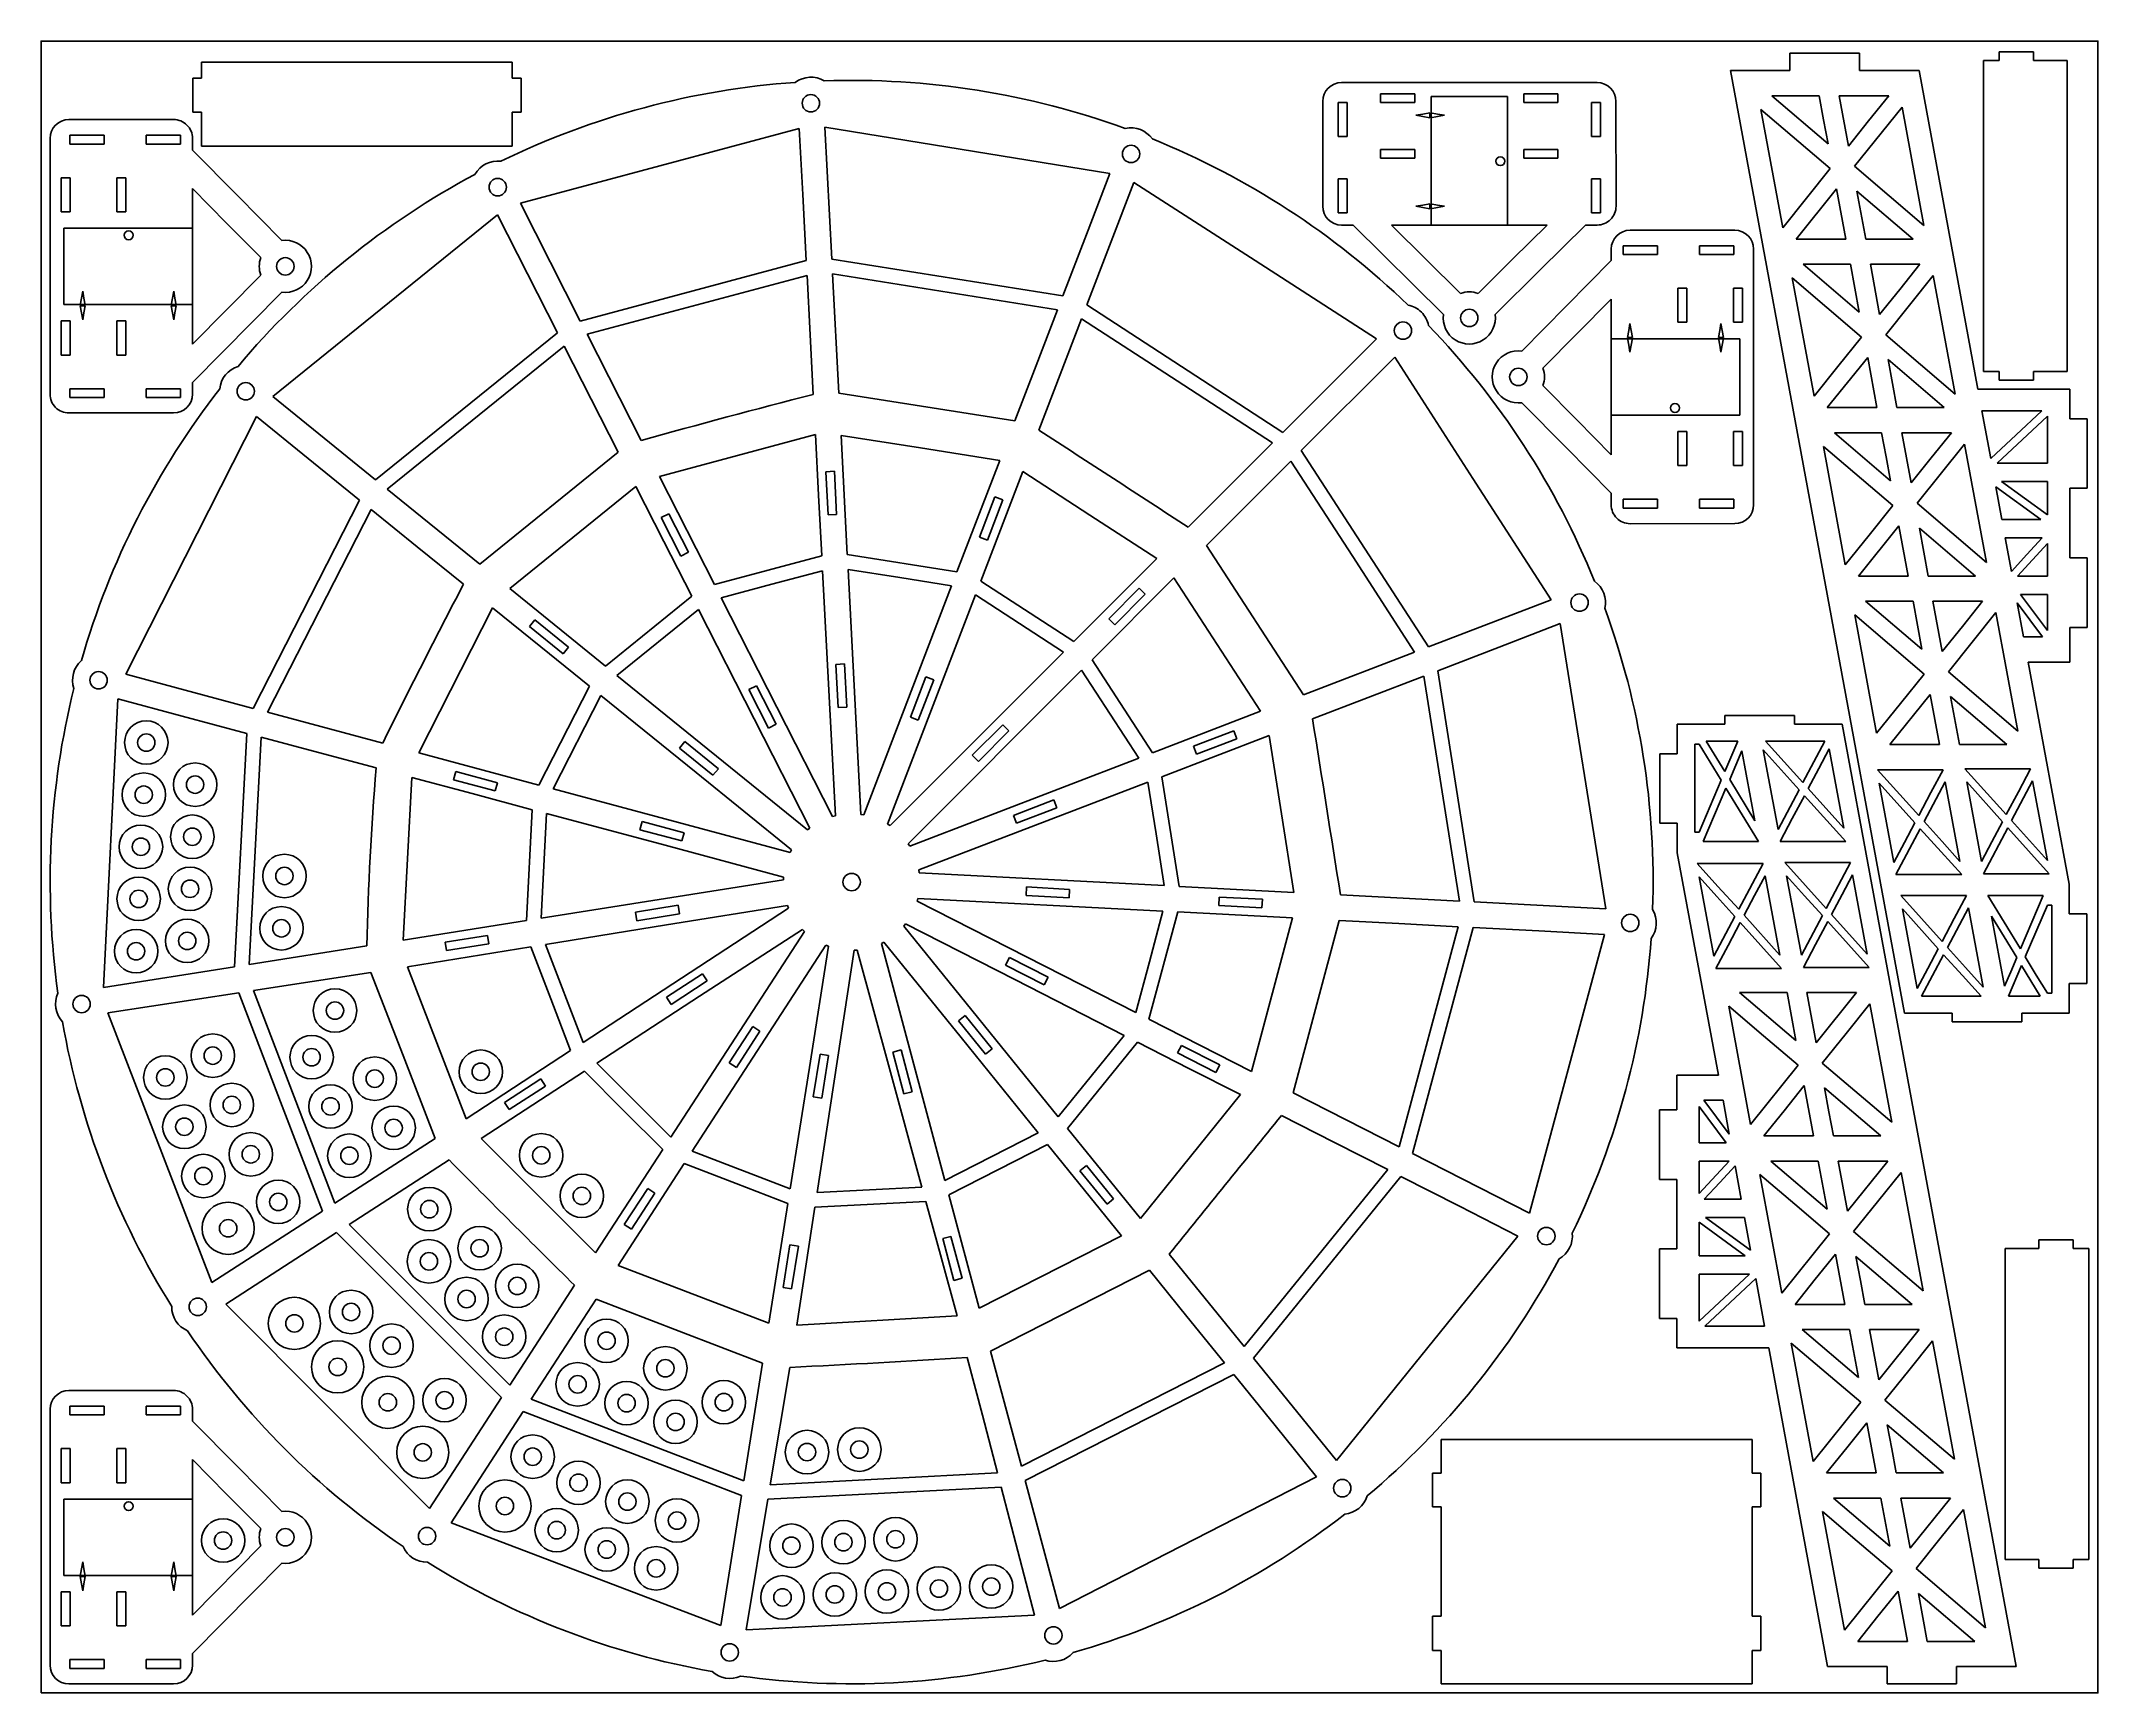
# Model space of a CAD drawing. Extents: x 0 to 1420, y 0 to 1140.
import ezdxf

# ---------------------------------------------------------------- set-up
doc = ezdxf.new("R2010")
doc.units = 0
doc.header["$MEASUREMENT"] = 0
doc.layers.add('DEFAULT', color=1, linetype='Continuous')

msp = doc.modelspace()

# ---------------------------------------------------------------- linework, layer by layer
at = {"color": 5}
msp.add_lwpolyline([(0, 0), (1420, 0), (1420, 1140), (0, 1140)], close=True, dxfattribs=at)
at = {"layer": 'DEFAULT'}
for p, q in [((110.6758, 1125.413), (325.2827, 1125.413)), ((110.6758, 1114.47), (110.6758, 1125.413)), ((325.2827, 1125.413), (325.2827, 1114.47)), ((1207.417, 1119.644), (1207.417, 1131.644)), ((1207.417, 1131.644), (1255.417, 1131.644)), ((1255.417, 1131.644), (1255.417, 1119.644)), ((1341.002, 911.9827), (1341.002, 1126.59)), ((1341.002, 1126.59), (1351.945, 1126.59)), ((1351.945, 1126.59), (1351.945, 1132.653)), ((1351.945, 1132.653), (1375.478, 1132.653)), ((1375.478, 1132.653), (1375.478, 1126.59)), ((1375.478, 1126.59), (1398.793, 1126.59)), ((1398.793, 1126.59), (1398.793, 911.9827)), ((104.6758, 1090.937), (104.6758, 1114.47)), ((104.6758, 1114.47), (110.6758, 1114.47)), ((325.2827, 1114.47), (331.3459, 1114.47)), ((331.3459, 1114.47), (331.3459, 1090.937)), ((897.8358, 1111.391), (1074.32, 1111.391)), ((1286.407, 469.217), (1166.265, 1119.644)), ((1166.265, 1119.644), (1207.417, 1119.644)), ((1255.417, 1119.644), (1296.569, 1119.644)), ((1296.569, 1119.644), (1337.116, 899.8046)), ((884.8137, 1026.093), (884.8137, 1098.369)), ((901.5977, 1097.656), (895.4686, 1097.656)), ((895.4686, 1097.656), (895.4686, 1074.109)), ((901.5977, 1074.109), (901.5977, 1097.656)), ((948.3484, 1103.677), (924.8008, 1103.677)), ((924.8008, 1103.677), (924.8008, 1097.549)), ((924.8008, 1097.549), (948.3484, 1097.549)), ((948.3484, 1097.549), (948.3484, 1103.677)), ((1047.175, 1103.678), (1023.628, 1103.678)), ((1023.628, 1103.678), (1023.628, 1097.549)), ((1023.628, 1097.549), (1047.175, 1097.549)), ((1047.175, 1097.549), (1047.175, 1103.678)), ((1076.581, 1097.657), (1070.452, 1097.657)), ((1070.452, 1097.657), (1070.452, 1074.11)), ((1076.581, 1074.11), (1076.581, 1097.657)), ((1087.312, 1098.375), (1087.343, 1026.099)), ((1227.611, 1102.311), (1194.852, 1102.311)), ((1194.852, 1102.311), (1233.72, 1069.17)), ((1230.666, 1085.74), (1227.611, 1102.311)), ((1275.636, 1102.311), (1241.347, 1102.311)), ((1241.347, 1102.311), (1247.781, 1067.63)), ((1284.821, 1094.459), (1251.98, 1053.599)), ((1261.709, 1084.97), (1275.636, 1102.311)), ((1299.92, 1012.739), (1284.821, 1094.459)), ((19.1941, 1085.85), (91.4703, 1085.881)), ((110.6758, 1090.937), (104.6758, 1090.937)), ((110.6758, 1067.622), (110.6758, 1090.937)), ((331.3459, 1090.937), (325.2827, 1090.937)), ((325.2827, 1090.937), (325.2827, 1067.622)), ((523.4276, 1079.647), (330.876, 1028.096)), ((525.8289, 1034.076), (523.4276, 1079.647)), ((737.9294, 1048.76), (541.1472, 1080.547)), ((541.1472, 1080.547), (545.9117, 989.5546)), ((1235.266, 1052.057), (1187.328, 1092.915)), ((1187.328, 1092.915), (1202.511, 1011.2)), ((1233.72, 1069.17), (1230.666, 1085.74)), ((1247.781, 1067.63), (1261.709, 1084.97)), ((6.1777, 896.3745), (6.1777, 1072.859)), ((43.4595, 1075.119), (19.9122, 1075.119)), ((19.9122, 1075.119), (19.9122, 1068.99)), ((19.9122, 1068.99), (43.4595, 1068.99)), ((43.4595, 1068.99), (43.4595, 1075.119)), ((96.133, 1075.119), (72.5857, 1075.119)), ((72.5857, 1075.119), (72.5857, 1068.99)), ((72.5857, 1068.99), (96.133, 1068.99)), ((96.133, 1068.99), (96.133, 1075.119)), ((104.498, 1072.829), (104.498, 1064.789)), ((325.2827, 1067.622), (110.6758, 1067.622)), ((895.4686, 1074.109), (901.5977, 1074.109)), ((948.3484, 1065.289), (924.8008, 1065.289)), ((924.8008, 1065.289), (924.8008, 1059.16)), ((948.3484, 1059.16), (948.3484, 1065.289)), ((1047.175, 1065.289), (1023.628, 1065.289)), ((1023.628, 1065.289), (1023.628, 1059.16)), ((1047.175, 1059.16), (1047.175, 1065.289)), ((1070.452, 1074.11), (1076.581, 1074.11)), ((104.498, 1064.789), (135.3708, 1033.599)), ((924.8008, 1059.16), (948.3484, 1059.16)), ((1023.628, 1059.16), (1047.175, 1059.16)), ((1218.888, 1031.629), (1235.266, 1052.057)), ((1251.98, 1053.599), (1275.95, 1033.169)), ((20.0199, 1045.714), (13.8911, 1045.714)), ((13.8911, 1045.714), (13.8911, 1022.166)), ((20.0199, 1022.166), (20.0199, 1045.714)), ((58.4095, 1045.714), (52.2802, 1045.714)), ((52.2802, 1045.714), (52.2802, 1022.166)), ((58.4095, 1022.166), (58.4095, 1045.714)), ((128.051, 1014.411), (104.4665, 1038.244)), ((104.4665, 1038.244), (104.4665, 930.8958)), ((721.6909, 1006.466), (737.9294, 1048.76)), ((754.3972, 1042.447), (721.9662, 957.9542)), ((838.1974, 988.4937), (754.3972, 1042.447)), ((901.5977, 1044.983), (895.4686, 1044.983)), ((895.4686, 1044.983), (895.4686, 1021.436)), ((901.5977, 1021.436), (901.5977, 1044.983)), ((1076.581, 1044.983), (1070.452, 1044.983)), ((1070.452, 1044.983), (1070.452, 1021.436)), ((1076.581, 1021.436), (1076.581, 1044.983)), ((1239.461, 1038.029), (1211.607, 1003.348)), ((1245.895, 1003.348), (1239.461, 1038.029)), ((135.3708, 1033.598), (166.2437, 1002.408)), ((330.876, 1028.096), (372.2507, 946.8251)), ((528.2302, 988.5038), (525.8288, 1034.075)), ((1202.511, 1011.2), (1218.888, 1031.629)), ((1292.39, 1003.348), (1253.545, 1036.469)), ((1253.545, 1036.469), (1259.727, 1003.348)), ((1275.95, 1033.169), (1299.92, 1012.739)), ((13.8911, 1022.166), (20.0199, 1022.166)), ((52.2802, 1022.166), (58.4095, 1022.166)), ((151.6354, 990.5789), (128.051, 1014.411)), ((314.9928, 1020.015), (159.9539, 894.7291)), ((335.74, 979.3389), (314.9928, 1020.015)), ((895.4686, 1021.436), (901.5977, 1021.436)), ((905.7833, 1013.071), (897.8358, 1013.071)), ((968.1792, 951.3228), (905.7833, 1013.071)), ((1039.706, 1013.103), (932.3574, 1013.103)), ((932.3574, 1013.103), (980.0201, 965.9376)), ((1015.873, 989.5181), (1039.706, 1013.103)), ((1066.25, 1013.071), (1035.06, 982.1982)), ((1074.291, 1013.071), (1066.25, 1013.071)), ((1070.452, 1021.436), (1076.581, 1021.436)), ((1097.022, 1009.48), (1169.298, 1009.48)), ((705.4523, 964.1722), (721.6909, 1006.466)), ((1084, 988.51), (1084, 996.4575)), ((1115.912, 998.8246), (1092.365, 998.8246)), ((1092.365, 998.8246), (1092.365, 992.6955)), ((1115.912, 992.6955), (1115.912, 998.8246)), ((1168.585, 998.8246), (1145.038, 998.8246)), ((1145.038, 998.8246), (1145.038, 992.6955)), ((1168.585, 992.6955), (1168.585, 998.8246)), ((1182.32, 996.4575), (1182.32, 819.9732)), ((1211.607, 1003.348), (1228.751, 1003.348)), ((1228.751, 1003.348), (1245.895, 1003.348)), ((1259.727, 1003.348), (1276.059, 1003.348)), ((1276.059, 1003.348), (1292.39, 1003.348)), ((372.2507, 946.8251), (528.2302, 988.5038)), ((545.9117, 989.5546), (705.4523, 964.1722)), ((921.9976, 934.5405), (838.1974, 988.4937)), ((992.0405, 965.9337), (1015.873, 989.5181)), ((1035.06, 982.1982), (1003.87, 951.3254)), ((1022.252, 926.114), (1084, 988.51)), ((1092.365, 992.6955), (1115.912, 992.6955)), ((1145.038, 992.6955), (1168.585, 992.6955)), ((1249.125, 986.0143), (1216.455, 986.0143)), ((1216.455, 986.0143), (1255.232, 952.8862)), ((1252.179, 969.4503), (1249.125, 986.0143)), ((1297.15, 986.0144), (1262.954, 986.0144)), ((1262.954, 986.0144), (1269.307, 951.3483)), ((1283.229, 968.6813), (1297.15, 986.0144)), ((104.4665, 930.8958), (151.6315, 978.5585)), ((166.2463, 966.7178), (104.498, 904.3219)), ((356.4872, 938.6626), (335.74, 979.3389)), ((528.768, 978.2966), (376.8892, 937.7137)), ((530.9317, 937.2352), (528.768, 978.2966)), ((701.7885, 954.6293), (546.4464, 979.3436)), ((546.4464, 979.3436), (550.7528, 897.0984)), ((1136.218, 969.4924), (1130.089, 969.4924)), ((1130.089, 969.4924), (1130.089, 945.9448)), ((1136.218, 945.9448), (1136.218, 969.4924)), ((1174.607, 969.4924), (1168.478, 969.4924)), ((1168.478, 969.4924), (1168.478, 945.9448)), ((1174.607, 945.9448), (1174.607, 969.4924)), ((1256.87, 935.7614), (1208.842, 976.6235)), ((1208.842, 976.6235), (1224.026, 894.8994)), ((1255.232, 952.8862), (1252.179, 969.4503)), ((1269.307, 951.3483), (1283.228, 968.6813)), ((1306.339, 978.1663), (1273.495, 937.3043)), ((1321.523, 896.4422), (1306.339, 978.1663)), ((687.046, 916.2321), (701.7885, 954.6293)), ((721.9662, 957.9542), (857.369, 869.8889)), ((1084.032, 961.9359), (1036.867, 914.2731)), ((1084.032, 854.5876), (1084.032, 961.9359)), ((20.0199, 946.8867), (13.8911, 946.8867)), ((13.8911, 946.8867), (13.8911, 923.3391)), ((20.0199, 923.3391), (20.0199, 946.8867)), ((58.4095, 946.8867), (52.2802, 946.8867)), ((52.2802, 946.8867), (52.2802, 923.3391)), ((58.4095, 923.3391), (58.4095, 946.8867)), ((230.9662, 837.1618), (356.4872, 938.6626)), ((376.8892, 937.7137), (414.2429, 864.3417)), ((533.0954, 896.1739), (530.9317, 937.2352)), ((718.3021, 948.4083), (688.7849, 871.507)), ((784.2224, 905.5341), (718.3021, 948.4083)), ((1130.089, 945.9448), (1136.218, 945.9448)), ((1168.478, 945.9448), (1174.607, 945.9448)), ((1273.495, 937.3043), (1297.509, 916.8732)), ((13.8911, 923.3391), (20.0199, 923.3391)), ((52.2802, 923.3391), (58.4095, 923.3391)), ((361.1312, 929.5573), (238.908, 830.7233)), ((379.8096, 892.9371), (361.1312, 929.5573)), ((857.369, 869.8889), (921.9976, 934.5405)), ((1240.448, 915.3303), (1256.87, 935.7614)), ((672.3036, 877.8348), (687.046, 916.2321)), ((934.5494, 921.9962), (869.9717, 857.4467)), ((988.5524, 838.228), (934.5494, 921.9962)), ((1224.026, 894.8994), (1240.448, 915.3304)), ((1261.07, 921.7322), (1233.215, 887.0513)), ((1267.504, 887.0513), (1261.07, 921.7322)), ((1313.999, 887.0512), (1275.131, 920.1922)), ((1275.131, 920.1922), (1281.24, 887.0512)), ((1297.509, 916.8732), (1321.523, 896.4422)), ((1351.945, 911.9827), (1341.002, 911.9827)), ((1351.945, 905.9827), (1351.945, 911.9827)), ((1398.793, 911.9827), (1375.478, 911.9827)), ((1375.478, 911.9827), (1375.478, 905.9827)), ((43.4595, 900.1359), (19.9122, 900.1359)), ((19.9122, 900.1359), (19.9122, 894.0069)), ((43.4595, 894.0069), (43.4595, 900.1359)), ((96.133, 900.1359), (72.5857, 900.1359)), ((72.5857, 900.1359), (72.5857, 894.0069)), ((96.133, 894.0069), (96.133, 900.1359)), ((104.498, 904.3219), (104.498, 896.3743)), ((159.9539, 894.7291), (230.9662, 837.1618)), ((550.7528, 897.0984), (672.3036, 877.8348)), ((850.1426, 862.66), (784.2224, 905.5341)), ((1036.863, 902.2528), (1060.447, 878.4202)), ((1337.116, 899.8046), (1400.568, 899.8046)), ((1375.478, 905.9827), (1351.945, 905.9827)), ((1400.568, 899.8046), (1400.568, 879.4166)), ((91.4759, 883.3524), (19.1997, 883.3524)), ((19.9122, 894.0069), (43.4595, 894.0069)), ((148.7101, 880.8376), (58.477, 703.0972)), ((72.5857, 894.0069), (96.133, 894.0069)), ((184.2857, 852.052), (148.7101, 880.8376)), ((398.488, 856.317), (379.8096, 892.9371)), ((1053.127, 859.2335), (1022.254, 890.4236)), ((1233.215, 887.0513), (1250.359, 887.0513)), ((1250.359, 887.0513), (1267.504, 887.0513)), ((1281.24, 887.0512), (1297.619, 887.0512)), ((1297.619, 887.0512), (1313.999, 887.0512)), ((1381.286, 884.8024), (1339.907, 884.8024)), ((1339.907, 884.8024), (1346.013, 851.8455)), ((1385.168, 881.1758), (1350.467, 848.754)), ((1363.649, 868.3239), (1381.286, 884.8024)), ((1385.168, 864.9649), (1385.168, 881.1758)), ((534.5699, 868.4299), (426.8553, 839.5676)), ((536.7637, 826.5693), (534.5699, 868.4299)), ((607.0565, 859.2458), (552.2806, 867.9213)), ((552.2806, 867.9213), (556.592, 785.6512)), ((1060.447, 878.4202), (1084.032, 854.5876)), ((1136.218, 870.6655), (1130.089, 870.6655)), ((1130.089, 870.6655), (1130.089, 847.1179)), ((1136.218, 847.1179), (1136.218, 870.6655)), ((1174.607, 870.6655), (1168.478, 870.6655)), ((1168.478, 870.6655), (1168.478, 847.1179)), ((1174.607, 847.1179), (1174.607, 870.6655)), ((1270.732, 869.7178), (1238.069, 869.7178)), ((1238.069, 869.7178), (1276.914, 836.5963)), ((1273.823, 853.157), (1270.732, 869.7178)), ((1318.853, 869.7178), (1284.564, 869.7178)), ((1284.564, 869.7178), (1290.998, 835.037)), ((1304.925, 852.3774), (1318.853, 869.7178)), ((1346.013, 851.8455), (1363.649, 868.324)), ((1400.568, 879.4166), (1412.568, 879.4166)), ((1412.568, 879.4166), (1412.568, 831.4166)), ((219.8612, 823.2665), (184.2857, 852.052)), ((302.8241, 778.9088), (398.488, 856.317)), ((661.8325, 850.5705), (607.0565, 859.2459)), ((791.9871, 804.4836), (850.1426, 862.66)), ((869.9717, 857.4467), (957.8416, 721.9332)), ((1084, 828.0434), (1053.127, 859.2335)), ((1278.48, 819.4667), (1230.54, 860.3267)), ((1230.54, 860.3267), (1245.638, 778.6069)), ((1276.914, 836.5963), (1273.823, 853.157)), ((1290.998, 835.037), (1304.925, 852.3774)), ((1327.948, 861.8655), (1295.194, 821.0081)), ((1343.131, 780.1507), (1327.948, 861.8655)), ((1385.168, 848.754), (1385.168, 864.9648)), ((426.8553, 839.5676), (464.9078, 764.8852)), ((547.6788, 843.1609), (541.7995, 842.8519)), ((541.7995, 842.8519), (543.3593, 813.0953)), ((549.2374, 813.4026), (547.6788, 843.1609)), ((632.3024, 773.6422), (661.8325, 850.5705)), ((677.8279, 842.9608), (648.796, 767.3304)), ((724.1005, 812.9113), (677.8279, 842.9608)), ((862.7403, 850.2186), (804.4834, 791.9872)), ((905.5196, 784.244), (862.7403, 850.2186)), ((1042.555, 754.46), (988.5524, 838.228)), ((1130.089, 847.1179), (1136.218, 847.1179)), ((1168.478, 847.1179), (1174.607, 847.1179)), ((1350.467, 848.754), (1385.168, 848.754)), ((238.908, 830.7233), (302.8241, 778.9088)), ((410.5527, 832.6633), (323.4867, 762.1583)), ((429.8667, 794.7576), (410.5527, 832.6633)), ((538.9576, 784.7087), (536.7637, 826.5693)), ((658.5149, 825.5217), (647.8367, 797.7047)), ((664.011, 823.4135), (658.5149, 825.5217)), ((1084, 820.0027), (1084, 828.0434)), ((1115.912, 823.8414), (1092.365, 823.8414)), ((1092.365, 823.8414), (1092.365, 817.7123)), ((1115.912, 817.7123), (1115.912, 823.8414)), ((1168.586, 823.8414), (1145.039, 823.8414)), ((1145.039, 823.8414), (1145.039, 817.7123)), ((1168.586, 817.7123), (1168.586, 823.8414)), ((1380.664, 809.7536), (1349.627, 832.336)), ((1349.627, 832.336), (1353.811, 809.7536)), ((1385.168, 836.1238), (1353.429, 836.1238)), ((1353.429, 836.1238), (1385.168, 813.0309)), ((1385.168, 824.5773), (1385.168, 836.1238)), ((1385.168, 813.0309), (1385.168, 824.5773)), ((1412.568, 831.4166), (1400.568, 831.4166)), ((1400.568, 831.4166), (1400.568, 783.4166)), ((146.4739, 679.4824), (219.8612, 823.2665)), ((227.807, 816.8372), (156.3485, 676.8323)), ((259.7124, 791.0214), (227.807, 816.8372)), ((433.3661, 813.7928), (428.1213, 811.1213)), ((428.1213, 811.1213), (441.6485, 784.5709)), ((446.8947, 787.243), (433.3661, 813.7929)), ((543.3593, 813.0953), (549.2374, 813.4026)), ((653.3328, 795.5952), (664.011, 823.4135)), ((770.3731, 782.8618), (724.1005, 812.9113)), ((1092.365, 817.7123), (1115.912, 817.7123)), ((1145.039, 817.7123), (1168.586, 817.7123)), ((1262.059, 799.0367), (1278.48, 819.4667)), ((1295.194, 821.0081), (1319.162, 800.5793)), ((1353.811, 809.7536), (1367.237, 809.7536)), ((1367.237, 809.7536), (1380.664, 809.7536)), ((647.8367, 797.7047), (653.3328, 795.5952)), ((1169.304, 806.9818), (1097.028, 806.9505)), ((1245.638, 778.6069), (1262.059, 799.0367)), ((1282.678, 805.4354), (1254.824, 770.7546)), ((1289.112, 770.7546), (1282.678, 805.4354)), ((1335.608, 770.7546), (1296.739, 803.8956)), ((1296.739, 803.8956), (1302.848, 770.7546)), ((1319.162, 800.5794), (1343.131, 780.1507)), ((1381.566, 797.1235), (1356.112, 797.1235)), ((1356.112, 797.1235), (1360.299, 774.0223)), ((1370.933, 785.5729), (1381.566, 797.1235)), ((291.6177, 765.2056), (259.7124, 791.0215)), ((449.1806, 756.8519), (429.8667, 794.7577)), ((441.6485, 784.5709), (446.8947, 787.243)), ((464.9078, 764.8852), (538.9576, 784.7087)), ((556.592, 785.6512), (632.3024, 773.6422)), ((713.0765, 725.5654), (770.3731, 782.8618)), ((804.4834, 791.9872), (871.5067, 688.7843)), ((948.299, 718.2695), (905.5196, 784.244)), ((1360.299, 774.0223), (1370.933, 785.5729)), ((1385.168, 793.2109), (1364.494, 770.7534)), ((1385.168, 770.7534), (1385.168, 793.2109)), ((1400.568, 783.4166), (1412.568, 783.4166)), ((1412.568, 783.4166), (1412.568, 735.4166)), ((539.4926, 774.4999), (504.521, 765.1378)), ((548.3567, 605.3649), (539.4926, 774.4999)), ((592.8829, 769.7698), (557.1271, 775.4413)), ((557.1271, 775.4413), (565.9917, 606.2895)), ((628.6388, 764.0983), (592.8829, 769.7698)), ((648.796, 767.3304), (713.0765, 725.5654)), ((782.1025, 769.6161), (725.5768, 713.0903)), ((812.0308, 723.5306), (782.1025, 769.6161)), ((1254.824, 770.7546), (1271.968, 770.7546)), ((1271.968, 770.7546), (1289.112, 770.7546)), ((1302.848, 770.7546), (1319.228, 770.7546)), ((1319.228, 770.7546), (1335.608, 770.7546)), ((1364.494, 770.7534), (1374.831, 770.7534)), ((1374.831, 770.7534), (1385.168, 770.7534)), ((323.4867, 762.1583), (389.5963, 708.6238)), ((389.5963, 708.6238), (449.1806, 756.8519)), ((504.521, 765.1378), (469.5494, 755.7757)), ((469.5494, 755.7757), (546.4479, 604.8535)), ((567.9428, 605.9805), (628.6388, 764.0983)), ((645.1321, 757.7852), (584.4303, 599.6517)), ((675.4899, 738.0608), (645.1321, 757.7852)), ((758.1862, 762.3586), (737.1163, 741.2891)), ((741.2798, 737.1255), (762.3494, 758.1951)), ((762.3494, 758.1951), (758.1861, 762.3586)), ((957.8416, 721.9332), (1042.555, 754.46)), ((1292.437, 753.4213), (1259.678, 753.4213)), ((1259.678, 753.4213), (1298.546, 720.2803)), ((1295.491, 736.8508), (1292.437, 753.4213)), ((1340.461, 753.4213), (1306.173, 753.4213)), ((1306.173, 753.4213), (1312.607, 718.7404)), ((1326.534, 736.0808), (1340.461, 753.4213)), ((1385.168, 758.1233), (1366.561, 758.1233)), ((1366.561, 758.1233), (1385.168, 733.1845)), ((1385.168, 745.6539), (1385.168, 758.1233)), ((311.7137, 748.9678), (260.6919, 648.8307)), ((345.1049, 721.928), (311.7137, 748.9678)), ((340.8944, 740.48), (337.1898, 735.906)), ((364.0504, 721.7287), (340.8944, 740.48)), ((453.8218, 747.7435), (397.5419, 702.1901)), ((492.2681, 672.2885), (453.8218, 747.7435)), ((737.1163, 741.2891), (741.2798, 737.1255)), ((1300.088, 703.1702), (1252.148, 744.0302)), ((1252.148, 744.0302), (1267.247, 662.3103)), ((1349.647, 745.5691), (1316.805, 704.7092)), ((1364.745, 663.8492), (1349.647, 745.5691)), ((1381.862, 728.7531), (1364.334, 752.2443)), ((1364.334, 752.2443), (1368.651, 728.7531)), ((1385.168, 733.1845), (1385.168, 745.6539)), ((337.1898, 735.906), (360.347, 717.1529)), ((705.8478, 718.3364), (675.4899, 738.0609)), ((1048.869, 737.9686), (1006.574, 721.7299)), ((1080.365, 541.1396), (1048.869, 737.9686)), ((1298.546, 720.2803), (1295.491, 736.8508)), ((1312.607, 718.7404), (1326.534, 736.0808)), ((1368.651, 728.7531), (1375.256, 728.7531)), ((1375.256, 728.7531), (1381.862, 728.7531)), ((1412.568, 735.4166), (1400.568, 735.4166)), ((1400.568, 735.4166), (1400.568, 711.4166)), ((378.4963, 694.8882), (345.105, 721.9279)), ((360.347, 717.1529), (364.0504, 721.7287)), ((554.6602, 710.122), (548.7831, 709.8119)), ((556.22, 680.3646), (554.6602, 710.122)), ((586.0869, 598.5759), (705.8478, 718.3364)), ((725.5768, 713.0903), (767.3126, 648.791)), ((841.959, 677.4449), (812.0308, 723.5305)), ((871.5067, 688.7843), (948.299, 718.2695)), ((1006.574, 721.73), (964.2787, 705.4913)), ((1400.568, 711.4166), (1371.863, 711.4166)), ((1371.863, 711.4166), (1400.274, 558.1093)), ((58.477, 703.0972), (146.4739, 679.4824)), ((397.5419, 702.1901), (529.1779, 595.5932)), ((548.7831, 709.8119), (550.3427, 680.0567)), ((718.3475, 705.8608), (598.575, 586.0881)), ((610.8029, 701.23), (600.1258, 673.4125)), ((605.6208, 671.3034), (616.298, 699.1194)), ((616.298, 699.1194), (610.8029, 701.23)), ((738.058, 675.494), (718.3475, 705.8608)), ((954.733, 701.8264), (916.2838, 687.0643)), ((979.2328, 546.4431), (954.733, 701.8264)), ((964.2787, 705.4913), (989.4407, 545.9077)), ((1283.667, 682.7404), (1300.088, 703.1702)), ((1316.805, 704.7092), (1340.775, 684.2792)), ((52.8681, 686.0059), (43.1399, 486.9104)), ((97.4265, 674.1077), (52.8681, 686.0059)), ((343.6792, 626.5944), (378.4963, 694.8882)), ((386.4409, 688.4548), (353.5547, 623.9484)), ((452.2524, 635.1618), (386.4409, 688.4548)), ((493.8527, 695.0925), (488.6081, 692.4225)), ((488.6081, 692.4225), (502.1477, 665.8499)), ((507.3915, 668.522), (493.8528, 695.0926)), ((916.2839, 687.0644), (877.8347, 672.3024)), ((1267.247, 662.3103), (1283.667, 682.7403)), ((1304.287, 689.1389), (1276.432, 654.458)), ((1310.721, 654.458), (1304.287, 689.1389)), ((1357.216, 654.4581), (1318.348, 687.5991)), ((1318.348, 687.5991), (1324.457, 654.4581)), ((1340.775, 684.2792), (1364.745, 663.8492)), ((141.9849, 662.2095), (97.4265, 674.1077)), ((156.3485, 676.8323), (235.8271, 655.5035)), ((530.7144, 596.8333), (492.2681, 672.2884)), ((502.1477, 665.8499), (507.3915, 668.522)), ((550.3427, 680.0567), (556.22, 680.3646)), ((600.1258, 673.4125), (605.6208, 671.3034)), ((663.9819, 668.1578), (642.9122, 647.0881)), ((668.1453, 663.9943), (663.9819, 668.1578)), ((757.7686, 645.1273), (738.058, 675.494)), ((767.3126, 648.791), (841.959, 677.4449)), ((1129.576, 668.6064), (1162.443, 668.6064)), ((1129.576, 648.1603), (1129.576, 668.6064)), ((1162.443, 668.6064), (1162.443, 674.6064)), ((1162.443, 674.6064), (1210.443, 674.6064)), ((1210.443, 674.6064), (1210.443, 668.6064)), ((1210.443, 668.6064), (1243.443, 668.6064)), ((1243.443, 668.6064), (1363.586, 18.1795)), ((133.4313, 501.1364), (141.9849, 662.2095)), ((151.8589, 659.5728), (143.53, 502.7275)), ((191.5479, 648.9749), (151.8589, 659.5728)), ((444.427, 656.6362), (440.722, 652.0652)), ((467.5696, 637.8651), (444.427, 656.6362)), ((647.0756, 642.9246), (668.1453, 663.9943)), ((847.7399, 660.748), (773.658, 632.3107)), ((823.488, 664.0553), (795.6707, 653.3764)), ((795.6707, 653.3764), (797.7781, 647.8814)), ((797.7781, 647.8814), (825.5978, 658.56)), ((825.5978, 658.56), (823.488, 664.0553)), ((856.3171, 606.5942), (847.7399, 660.748)), ((1144.724, 654.8312), (1141.724, 654.8312)), ((1141.724, 654.8312), (1141.724, 594.0558)), ((1152.362, 642.3727), (1144.724, 654.8312)), ((1160.58, 656.9647), (1149.637, 656.9647)), ((1149.637, 656.9647), (1162.516, 635.8211)), ((1171.522, 656.9647), (1160.58, 656.9647)), ((1162.516, 635.8211), (1171.522, 656.9647)), ((1231.522, 656.9647), (1190.435, 656.9647)), ((1190.435, 656.9647), (1203.379, 642.6479)), ((1216.323, 628.3311), (1231.522, 656.9647)), ((1276.432, 654.458), (1293.576, 654.458)), ((1293.576, 654.458), (1310.721, 654.458)), ((1324.457, 654.4581), (1340.836, 654.4581)), ((1340.836, 654.4581), (1357.216, 654.4581)), ((231.237, 638.3769), (191.548, 648.9749)), ((260.6919, 648.8307), (343.6792, 626.5944)), ((440.722, 652.0652), (463.8629, 633.2953)), ((599.6506, 584.4317), (757.7686, 645.1273)), ((642.9122, 647.0881), (647.0756, 642.9246)), ((1117.576, 600.1603), (1117.576, 648.1603)), ((1117.576, 648.1603), (1129.576, 648.1603)), ((1159.999, 629.9144), (1152.362, 642.3727)), ((1170.043, 640.2493), (1165.849, 630.3478)), ((1174.237, 650.1508), (1170.043, 640.2493)), ((1183.231, 601.8107), (1174.237, 650.1508)), ((1201.346, 637.0838), (1188.97, 650.8198)), ((1188.97, 650.8198), (1199.19, 595.9695)), ((1203.379, 642.6478), (1216.323, 628.3311)), ((1234.534, 651.5838), (1227.27, 637.8991)), ((1244.657, 596.7512), (1234.534, 651.5838)), ((255.8316, 631.8499), (249.9429, 519.4935)), ((297.4786, 620.6906), (255.8316, 631.8499)), ((286.2292, 635.8871), (284.705, 630.2008)), ((284.705, 630.2008), (313.4885, 622.4894)), ((315.0128, 628.1759), (286.2292, 635.8871)), ((313.4885, 622.4894), (315.0128, 628.1759)), ((518.064, 581.8688), (452.2525, 635.1619)), ((463.8629, 633.2953), (467.5696, 637.8652)), ((764.1132, 628.6465), (605.9796, 567.9449)), ((769.7684, 592.8879), (764.1132, 628.6465)), ((773.658, 632.3107), (785.6326, 556.5944)), ((1144.724, 594.0558), (1159.999, 629.9144)), ((1165.849, 630.3478), (1183.231, 601.8107)), ((1213.723, 623.3478), (1201.346, 637.0839)), ((1227.27, 637.8991), (1220.006, 624.2143)), ((1313.128, 637.1246), (1267.844, 637.1246)), ((1267.844, 637.1246), (1296.336, 605.4911)), ((1293.736, 600.5077), (1269.085, 627.9709)), ((1269.085, 627.9709), (1279.208, 573.1383)), ((1314.553, 628.7527), (1300.02, 601.3744)), ((1304.732, 621.3078), (1313.128, 637.1246)), ((1324.773, 573.9023), (1314.553, 628.7527)), ((1373.54, 637.7639), (1328.257, 637.7639)), ((1328.257, 637.7639), (1356.749, 606.1303)), ((1354.149, 601.1469), (1329.439, 628.6749)), ((1329.439, 628.6749), (1339.644, 573.8226)), ((1374.965, 629.3918), (1360.432, 602.0136)), ((1365.144, 621.9471), (1373.54, 637.7639)), ((1385.185, 574.5415), (1374.965, 629.3918)), ((339.1255, 609.5314), (297.4785, 620.6906)), ((353.5547, 623.9484), (517.1671, 580.1086)), ((699.1124, 616.3163), (671.3134, 605.6445)), ((673.4259, 600.1443), (701.2229, 610.8214)), ((701.2229, 610.8214), (699.1124, 616.3163)), ((1163.249, 624.3892), (1155.427, 605.9933)), ((1185.799, 587.5975), (1163.249, 624.3892)), ((1199.19, 595.9695), (1213.723, 623.3478)), ((1217.406, 619.231), (1209.01, 603.4142)), ((1245.898, 587.5975), (1217.406, 619.231)), ((1220.006, 624.2143), (1244.657, 596.7512)), ((1296.336, 605.4911), (1304.732, 621.3078)), ((1356.749, 606.1303), (1365.144, 621.9471)), ((335.0962, 532.9807), (339.1255, 609.5314)), ((349.0001, 606.8857), (345.1943, 534.5801)), ((430.7982, 584.968), (349.0001, 606.8857)), ((414.9131, 601.4056), (413.3891, 595.7193)), ((443.8968, 593.6404), (414.9131, 601.4056)), ((529.1779, 595.5932), (530.7144, 596.8333)), ((546.4479, 604.8535), (548.3567, 605.3649)), ((565.9917, 606.2895), (567.9428, 605.9805)), ((584.4303, 599.6517), (586.0869, 598.5759)), ((671.3134, 605.6445), (673.4259, 600.1443)), ((864.8943, 552.4404), (856.3171, 606.5942)), ((1129.576, 600.1603), (1117.576, 600.1603)), ((1129.576, 579.7141), (1129.576, 600.1603)), ((1155.427, 605.9933), (1147.605, 587.5975)), ((1209.01, 603.4142), (1200.614, 587.5975)), ((1286.472, 586.823), (1293.736, 600.5077)), ((1300.02, 601.3744), (1312.396, 587.6384)), ((1357.832, 597.0302), (1341.04, 565.3967)), ((1346.896, 587.4847), (1354.149, 601.1469)), ((1372.132, 581.2134), (1357.832, 597.0302)), ((1360.432, 602.0136), (1372.808, 588.2775)), ((413.3891, 595.7193), (442.3726, 587.9536)), ((512.5962, 563.0505), (430.7982, 584.9681)), ((442.3726, 587.9536), (443.8968, 593.6404)), ((598.575, 586.0881), (599.6506, 584.4317)), ((775.4238, 557.1293), (769.7685, 592.888)), ((1141.724, 594.0558), (1144.724, 594.0558)), ((1147.605, 587.5975), (1185.799, 587.5975)), ((1200.614, 587.5975), (1245.898, 587.5975)), ((1279.208, 573.1383), (1286.472, 586.823)), ((1297.42, 596.391), (1280.628, 564.7575)), ((1311.72, 580.5743), (1297.42, 596.391)), ((1312.396, 587.6384), (1324.773, 573.9023)), ((1339.644, 573.8226), (1346.896, 587.4847)), ((1372.808, 588.2775), (1385.185, 574.5415)), ((517.1671, 580.1086), (518.064, 581.8688)), ((1157.987, 426.4067), (1129.576, 579.7141)), ((1188.811, 572.4268), (1143.419, 572.4268)), ((1143.419, 572.4268), (1157.719, 556.61)), ((1172.019, 540.7932), (1188.811, 572.4268)), ((1249.223, 573.0659), (1203.831, 573.0659)), ((1203.831, 573.0659), (1218.131, 557.2491)), ((1232.431, 541.4324), (1249.223, 573.0659)), ((1326.02, 564.7575), (1311.72, 580.5743)), ((1386.432, 565.3967), (1372.132, 581.2134)), ((345.1943, 534.5801), (512.4928, 561.0778)), ((512.4928, 561.0778), (512.5962, 563.0505)), ((605.9796, 567.9449), (606.2888, 565.9935)), ((606.2888, 565.9935), (775.4238, 557.1293)), ((680.3615, 556.2236), (680.0472, 550.2316)), ((710.1122, 554.5499), (680.3615, 556.2236)), ((709.7817, 548.6734), (710.1122, 554.5499)), ((785.6326, 556.5944), (864.8943, 552.4404)), ((1157.042, 549.5458), (1144.666, 563.2818)), ((1144.666, 563.2818), (1154.886, 508.4315)), ((1157.719, 556.6099), (1172.019, 540.7932)), ((1190.207, 564.0007), (1182.954, 550.3386)), ((1200.412, 509.1485), (1190.207, 564.0007)), ((1217.455, 550.1851), (1205.078, 563.9211)), ((1205.078, 563.9211), (1215.298, 509.0707)), ((1218.131, 557.2491), (1232.431, 541.4324)), ((1250.643, 564.6851), (1243.379, 551.0004)), ((1260.766, 509.8525), (1250.643, 564.6851)), ((1280.628, 564.7575), (1326.02, 564.7575)), ((1341.04, 565.3967), (1386.432, 565.3967)), ((1400.274, 558.1093), (1400.274, 537.663)), ((374.1575, 448.8818), (516.0205, 541.6512)), ((439.8278, 543.5504), (410.4205, 538.7474)), ((515.3066, 543.4932), (431.7656, 529.9891)), ((440.7773, 537.74), (439.8278, 543.5504)), ((516.0205, 541.6512), (515.3066, 543.4932)), ((605.3647, 548.3578), (604.8533, 546.4492)), ((604.8533, 546.4492), (755.7606, 469.558)), ((774.5165, 539.4929), (605.3647, 548.3578)), ((680.0472, 550.2316), (709.7817, 548.6734)), ((813.4034, 549.2499), (813.0951, 543.371)), ((813.0951, 543.371), (842.8507, 541.8116)), ((843.16, 547.6893), (813.4034, 549.2499)), ((842.8507, 541.8116), (843.16, 547.6893)), ((897.0975, 550.7502), (979.2328, 546.4431)), ((989.4407, 545.9077), (1080.365, 541.1396)), ((1169.419, 535.8098), (1157.042, 549.5458)), ((1182.954, 550.3386), (1175.702, 536.6764)), ((1229.831, 536.449), (1217.455, 550.1851)), ((1243.379, 551.0004), (1236.115, 537.3157)), ((1329.236, 550.226), (1283.953, 550.226)), ((1283.953, 550.226), (1312.445, 518.5923)), ((1309.844, 513.609), (1285.193, 541.0721)), ((1285.193, 541.0721), (1295.316, 486.2395)), ((1330.661, 541.8539), (1316.128, 514.4756)), ((1320.84, 534.4092), (1329.236, 550.226)), ((1340.881, 487.0036), (1330.661, 541.8539)), ((1382.246, 550.226), (1344.052, 550.226)), ((1344.052, 550.226), (1366.601, 513.4342)), ((1385.126, 543.7676), (1369.851, 507.9091)), ((1374.424, 531.8301), (1382.246, 550.226)), ((1388.126, 543.7676), (1385.126, 543.7676)), ((1388.126, 482.9922), (1388.126, 543.7676)), ((249.9429, 519.4935), (335.0962, 532.9807)), ((431.7656, 529.9892), (348.2246, 516.4851)), ((410.4205, 538.7474), (411.3698, 532.9376)), ((411.3698, 532.9376), (440.7773, 537.74)), ((434.7254, 383.5253), (526.9792, 525.5836)), ((525.5846, 526.9764), (454.6397, 480.7778)), ((526.9792, 525.5836), (525.5846, 526.9764)), ((596.836, 530.7139), (595.5926, 529.1785)), ((595.5926, 529.1785), (702.1788, 397.5555)), ((672.2971, 492.2646), (596.836, 530.7139)), ((784.7263, 538.9579), (764.8691, 464.917)), ((765.1385, 504.5254), (774.5165, 539.4929)), ((824.3481, 536.8814), (784.7263, 538.9579)), ((863.97, 534.8049), (824.3481, 536.8813)), ((835.5884, 428.8837), (863.97, 534.8049)), ((896.1692, 533.1172), (864.3376, 414.235)), ((937.2943, 530.9619), (896.1692, 533.1172)), ((978.4193, 528.8065), (937.2943, 530.9619)), ((937.6041, 376.9039), (978.4193, 528.8065)), ((988.6302, 528.2714), (946.7119, 372.2632)), ((1034.038, 525.8916), (988.6302, 528.2714)), ((1079.446, 523.5119), (1034.038, 525.8916)), ((1154.886, 508.4315), (1169.419, 535.8098)), ((1173.102, 531.6931), (1164.706, 515.8763)), ((1201.594, 500.0595), (1173.102, 531.6931)), ((1175.702, 536.6764), (1200.412, 509.1485)), ((1215.298, 509.0707), (1229.831, 536.449)), ((1233.514, 532.3323), (1225.119, 516.5156)), ((1262.006, 500.6988), (1233.514, 532.3323)), ((1236.115, 537.3157), (1260.766, 509.8525)), ((1312.445, 518.5923), (1320.84, 534.4091)), ((1364.001, 507.4757), (1346.62, 536.0128)), ((1346.62, 536.0128), (1355.613, 487.6727)), ((1366.601, 513.4342), (1374.424, 531.8301)), ((1400.274, 537.663), (1412.274, 537.663)), ((1412.274, 537.663), (1412.274, 489.663)), ((143.53, 502.7275), (224.7926, 515.531)), ((338.1395, 514.8547), (252.8904, 501.0746)), ((308.2667, 522.7486), (278.8355, 518.0859)), ((278.8355, 518.0859), (279.7565, 512.2718)), ((279.7565, 512.2718), (309.189, 516.9333)), ((309.189, 516.9333), (308.2667, 522.7486)), ((351.8672, 479.0685), (338.1395, 514.8547)), ((348.2246, 516.4851), (374.1575, 448.8818)), ((541.7895, 515.9641), (449.5455, 373.9209)), ((530.3851, 431.6087), (543.6341, 515.2597)), ((561.2877, 512.5008), (535.6892, 345.2696)), ((543.6341, 515.2597), (541.7895, 515.9641)), ((563.3922, 512.6235), (561.2877, 512.5008)), ((585.7622, 430.8365), (563.3922, 512.6235)), ((581.868, 518.0646), (580.108, 517.1678)), ((580.108, 517.1678), (623.9448, 353.5724)), ((635.1671, 452.2469), (581.868, 518.0646)), ((1027.639, 331.0289), (1079.446, 523.5119)), ((1164.706, 515.8763), (1156.31, 500.0595)), ((1225.119, 516.5156), (1216.723, 500.6988)), ((1302.58, 499.9243), (1309.844, 513.609)), ((1316.128, 514.4756), (1328.504, 500.7396)), ((43.1399, 486.9104), (133.4313, 501.1364)), ((227.7182, 497.2005), (146.5892, 484.7143)), ((249.8884, 439.9422), (227.7182, 497.2005)), ((252.8904, 501.0746), (293.5444, 396.1657)), ((668.6131, 507.5556), (665.8878, 502.2085)), ((665.8878, 502.2085), (692.4898, 488.7824)), ((695.1622, 494.0288), (668.6131, 507.5556)), ((755.7606, 469.558), (765.1385, 504.5255)), ((1156.31, 500.0595), (1201.594, 500.0595)), ((1216.723, 500.6988), (1262.006, 500.6988)), ((1295.316, 486.2395), (1302.58, 499.9243)), ((1313.528, 509.4923), (1298.329, 480.8587)), ((1326.472, 495.1755), (1313.528, 509.4923)), ((1328.504, 500.7396), (1340.881, 487.0036)), ((1355.613, 487.6727), (1359.807, 497.5742)), ((1367.335, 502.0023), (1358.328, 480.8587)), ((1359.807, 497.5742), (1364.001, 507.4757)), ((1380.213, 480.8587), (1367.335, 502.0023)), ((1369.851, 507.9091), (1377.489, 495.4507)), ((136.4767, 483.1579), (45.9902, 469.2315)), ((165.3318, 407.8316), (136.4767, 483.1579)), ((146.5892, 484.7143), (202.7756, 338.0396)), ((456.705, 496.2849), (431.7132, 480.0555)), ((434.9214, 475.1154), (459.913, 491.3447)), ((459.913, 491.3447), (456.705, 496.285)), ((747.7582, 453.8152), (672.2971, 492.2646)), ((692.4898, 488.7824), (695.1622, 494.0288)), ((1189.014, 483.3654), (1172.635, 483.3654)), ((1172.635, 483.3654), (1211.503, 450.2244)), ((1205.394, 483.3654), (1189.014, 483.3654)), ((1211.503, 450.2244), (1205.394, 483.3654)), ((1236.274, 483.3654), (1219.13, 483.3654)), ((1219.13, 483.3654), (1225.564, 448.6846)), ((1225.564, 448.6846), (1253.418, 483.3654)), ((1253.418, 483.3654), (1236.274, 483.3654)), ((1339.416, 480.8587), (1326.472, 495.1755)), ((1377.489, 495.4507), (1385.126, 482.9922)), ((1385.126, 482.9922), (1388.126, 482.9922)), ((1412.274, 489.663), (1400.274, 489.663)), ((1400.274, 489.663), (1400.274, 469.2169)), ((45.9902, 469.2315), (117.7968, 283.2813)), ((365.5949, 443.2822), (351.8672, 479.0685)), ((454.6397, 480.7778), (383.6947, 434.5791)), ((431.7132, 480.0555), (434.9214, 475.1154)), ((1189.075, 453.5443), (1165.105, 473.9743)), ((1165.105, 473.9743), (1180.204, 392.2544)), ((1262.604, 475.5132), (1246.183, 455.0832)), ((1277.703, 393.7934), (1262.604, 475.5132)), ((1319.407, 469.217), (1286.407, 469.217)), ((1298.329, 480.8587), (1339.416, 480.8587)), ((1319.407, 463.217), (1319.407, 469.217)), ((1358.328, 480.8587), (1369.271, 480.8587)), ((1400.274, 469.217), (1367.407, 469.217)), ((1367.407, 469.217), (1367.407, 463.217)), ((1369.271, 480.8587), (1380.213, 480.8587)), ((491.3391, 459.9154), (475.1112, 434.9227)), ((480.0633, 431.7073), (496.2918, 456.6978)), ((496.2918, 456.6978), (491.3391, 459.9154)), ((637.9003, 467.5962), (633.3246, 463.892)), ((633.3246, 463.892), (652.0751, 440.7313)), ((656.6508, 444.4362), (637.9003, 467.5962)), ((764.8691, 464.917), (835.5884, 428.8837)), ((1246.183, 455.0832), (1229.762, 434.6533)), ((1367.407, 463.217), (1319.407, 463.217)), ((293.5444, 396.1657), (365.5949, 443.2822)), ((537.7893, 440.7703), (533.1272, 411.338)), ((543.6365, 439.843), (537.7893, 440.7703)), ((593.6948, 443.7144), (587.9802, 442.1808)), ((587.9802, 442.1808), (595.6951, 413.4004)), ((601.4086, 414.9315), (593.6948, 443.7144)), ((688.4662, 386.4294), (635.1671, 452.2469)), ((652.0751, 440.7313), (656.6508, 444.4362)), ((702.1788, 397.5555), (747.7582, 453.8152)), ((756.8676, 449.1738), (708.612, 389.6109)), ((792.4808, 431.028), (756.8676, 449.1738)), ((787.266, 446.913), (784.5934, 441.6694)), ((784.5934, 441.6694), (811.1427, 428.1399)), ((813.8151, 433.3862), (787.266, 446.913)), ((1213.046, 433.1143), (1189.076, 453.5443)), ((272.0587, 382.6839), (249.8884, 439.9422)), ((375.1302, 429.002), (303.8499, 382.5848)), ((402.1436, 401.9763), (375.1302, 429.002)), ((383.6947, 434.5791), (434.7254, 383.5253)), ((475.1112, 434.9227), (480.0633, 431.7073)), ((517.1362, 347.9576), (530.3851, 431.6087)), ((538.9756, 410.4113), (543.6365, 439.843)), ((608.1322, 349.0496), (585.7622, 430.8366)), ((828.094, 412.8821), (792.4808, 431.028)), ((811.1427, 428.1399), (813.8151, 433.3862)), ((1129.283, 402.4067), (1129.283, 426.4067)), ((1129.283, 426.4067), (1157.987, 426.4067)), ((1180.204, 392.2544), (1213.046, 433.1143)), ((1229.762, 434.6533), (1277.703, 393.7934)), ((344.9745, 423.7239), (319.9824, 407.4943)), ((323.1889, 402.5573), (348.18, 418.7874)), ((348.18, 418.7874), (344.9745, 423.7238)), ((595.6951, 413.4004), (601.4086, 414.9315)), ((758.9304, 327.4729), (828.094, 412.8821)), ((864.3376, 414.235), (937.6041, 376.9039)), ((1217.244, 419.0831), (1203.317, 401.7427)), ((1223.678, 384.4023), (1217.244, 419.0831)), ((1270.173, 384.4023), (1231.305, 417.5432)), ((1231.305, 417.5432), (1234.359, 400.9728)), ((194.1869, 332.5053), (165.3318, 407.8316)), ((319.9824, 407.4943), (323.1889, 402.5573)), ((429.157, 374.9507), (402.1436, 401.9763)), ((533.1272, 411.338), (538.9756, 410.4113)), ((893.0027, 379.8113), (856.3174, 398.5023)), ((1117.283, 354.4067), (1117.283, 402.4067)), ((1117.283, 402.4067), (1129.283, 402.4067)), ((1163.29, 379.7002), (1144.682, 404.639)), ((1144.682, 404.639), (1144.682, 392.1696)), ((1154.594, 409.0704), (1147.989, 409.0704)), ((1147.989, 409.0704), (1165.516, 385.5792)), ((1161.2, 409.0704), (1154.594, 409.0704)), ((1165.516, 385.5792), (1161.2, 409.0704)), ((1203.317, 401.7427), (1189.389, 384.4023)), ((1234.359, 400.9728), (1237.414, 384.4023)), ((623.9448, 353.5724), (688.4662, 386.4294)), ((708.612, 389.6109), (758.9304, 327.4729)), ((1144.682, 392.1696), (1144.682, 379.7002)), ((1189.389, 384.4023), (1223.678, 384.4023)), ((1237.414, 384.4023), (1270.173, 384.4023)), ((202.7756, 338.0396), (272.0587, 382.6839)), ((303.8499, 382.5848), (382.8262, 303.6075)), ((382.8262, 303.6075), (429.157, 374.9507)), ((449.5455, 373.9209), (517.1362, 347.9576)), ((694.9004, 378.4839), (626.5906, 343.6979)), ((720.3915, 347.0056), (694.9004, 378.4839)), ((929.6879, 361.1203), (893.0027, 379.8114)), ((946.7119, 372.2632), (1027.639, 331.0289)), ((1144.682, 379.7002), (1163.29, 379.7002)), ((281.6217, 367.8368), (212.6308, 323.3256)), ((443.9777, 365.3473), (398.3177, 295.0371)), ((479.7573, 351.6034), (443.9777, 365.3473)), ((721.7365, 364.0591), (717.161, 360.3537)), ((717.161, 360.3537), (735.9143, 337.1973)), ((740.4886, 340.9011), (721.7365, 364.0591)), ((830.6144, 238.9481), (929.6879, 361.1203)), ((938.7985, 356.4784), (837.0471, 231.004)), ((979.2105, 335.8886), (938.7985, 356.4784)), ((1155.019, 367.0701), (1144.682, 367.0701)), ((1144.682, 367.0701), (1144.682, 344.6125)), ((1144.682, 344.6125), (1165.357, 367.0701)), ((1165.357, 367.0701), (1155.02, 367.0701)), ((1169.551, 363.8011), (1158.918, 352.2505)), ((1173.738, 340.6999), (1169.551, 363.8011)), ((1210.688, 337.244), (1186.719, 357.6728)), ((1186.719, 357.6728), (1201.902, 275.9579)), ((1210.623, 367.0688), (1194.243, 367.0688)), ((1194.243, 367.0688), (1233.111, 333.9278)), ((1227.002, 367.0688), (1210.623, 367.0688)), ((1233.111, 333.9278), (1227.002, 367.0688)), ((1257.882, 367.0688), (1240.738, 367.0688)), ((1240.738, 367.0688), (1247.172, 332.388)), ((1247.172, 332.388), (1275.027, 367.0688)), ((1275.027, 367.0688), (1257.882, 367.0688)), ((1284.212, 359.2167), (1267.792, 338.7867)), ((1299.311, 277.4968), (1284.212, 359.2167)), ((418.7894, 348.1797), (402.5621, 323.1879)), ((407.497, 319.9824), (423.7266, 344.9722)), ((423.7266, 344.9722), (418.7894, 348.1797)), ((515.5368, 337.8596), (479.7573, 351.6034)), ((535.6892, 345.2696), (608.1322, 349.0496)), ((626.5906, 343.6979), (647.5634, 265.429)), ((745.8824, 315.5273), (720.3914, 347.0056)), ((735.9143, 337.1973), (740.4886, 340.9011)), ((1129.283, 354.4067), (1117.283, 354.4067)), ((1129.283, 306.4067), (1129.283, 354.4067)), ((1158.918, 352.2505), (1148.284, 340.6999)), ((117.7968, 283.2813), (194.1869, 332.5053)), ((502.425, 255.0742), (515.5368, 337.8596)), ((534.1441, 335.1753), (521.6942, 253.8418)), ((610.8325, 339.1768), (534.1441, 335.1753)), ((621.6302, 299.6995), (610.8325, 339.1768)), ((1019.622, 315.2988), (979.2105, 335.8886)), ((1148.284, 340.6999), (1173.738, 340.6999)), ((1162.613, 328.0699), (1149.187, 328.0699)), ((1149.187, 328.0699), (1180.223, 305.4875)), ((1176.04, 328.0699), (1162.613, 328.0699)), ((1180.223, 305.4875), (1176.04, 328.0699)), ((1234.656, 316.8153), (1210.688, 337.244)), ((1267.792, 338.7867), (1251.371, 318.3567)), ((204.036, 317.7805), (127.4718, 268.3831)), ((260.9769, 260.7605), (204.036, 317.7805)), ((212.6308, 323.3256), (323.4894, 212.3131)), ((402.5621, 323.1879), (407.497, 319.9824)), ((628.1851, 315.0171), (622.4993, 313.4913)), ((622.4993, 313.4913), (630.2122, 284.7104)), ((635.8988, 286.2343), (628.1851, 315.0171)), ((647.5634, 265.429), (745.8824, 315.5273)), ((894.3277, 160.267), (1019.622, 315.2988)), ((1176.421, 301.6997), (1144.682, 324.7927)), ((1144.682, 324.7927), (1144.682, 313.2462)), ((1144.682, 313.2462), (1144.682, 301.6997)), ((1201.902, 275.9579), (1234.656, 316.8153)), ((1251.371, 318.3567), (1299.311, 277.4968)), ((1379.315, 306.6721), (1379.315, 312.6721)), ((1379.315, 312.6721), (1402.848, 312.6721)), ((1402.848, 312.6721), (1402.848, 306.6721)), ((516.9716, 309.1834), (512.3097, 279.7512)), ((522.7859, 308.2614), (516.9716, 309.1834)), ((518.1253, 278.8309), (522.7859, 308.2614)), ((632.4279, 260.222), (621.6302, 299.6995)), ((778.8797, 302.8364), (830.6144, 238.9481)), ((1117.283, 258.4067), (1117.283, 306.4067)), ((1117.283, 306.4067), (1129.283, 306.4067)), ((1144.682, 301.6997), (1176.421, 301.6997)), ((1238.852, 302.7865), (1224.925, 285.4461)), ((1245.286, 268.1057), (1238.852, 302.7865)), ((1291.781, 268.1057), (1252.936, 301.2273)), ((1252.936, 301.2273), (1256.027, 284.6665)), ((1356, 92.0652), (1356, 306.6721)), ((1356, 306.6721), (1379.315, 306.6721)), ((1402.848, 306.6721), (1413.791, 306.6721)), ((1413.791, 306.6721), (1413.791, 92.0652)), ((398.3177, 295.0371), (502.425, 255.0742)), ((630.2122, 284.7104), (635.8988, 286.2343)), ((765.1467, 291.7126), (655.5055, 235.8284)), ((791.0398, 259.7235), (765.1467, 291.7126)), ((1144.682, 256.6478), (1179.383, 289.0696)), ((1179.383, 289.0696), (1144.682, 289.0696)), ((1144.682, 289.0696), (1144.682, 272.8587)), ((1183.838, 285.9781), (1166.201, 269.4996)), ((1189.944, 253.0211), (1183.838, 285.9781)), ((1224.925, 285.4461), (1210.998, 268.1057)), ((1256.027, 284.6664), (1259.118, 268.1057)), ((383.1596, 271.6533), (338.4377, 202.7403)), ((345.9048, 246.801), (368.3202, 281.289)), ((440.605, 249.5749), (383.1596, 271.6533)), ((512.3097, 279.7512), (518.1253, 278.8309)), ((1144.682, 272.8587), (1144.682, 256.6478)), ((127.4718, 268.3831), (268.1386, 127.1511)), ((317.9177, 203.7405), (260.9769, 260.7604)), ((521.6942, 253.8418), (632.4279, 260.222)), ((816.9329, 227.7343), (791.0398, 259.7235)), ((1129.283, 258.4067), (1117.283, 258.4067)), ((1129.283, 238.0187), (1129.283, 258.4067)), ((1166.201, 269.4996), (1148.564, 253.0211)), ((1210.998, 268.1057), (1245.286, 268.1057)), ((1259.118, 268.1057), (1291.781, 268.1057)), ((323.4894, 212.3131), (345.9048, 246.801)), ((498.0504, 227.4965), (440.605, 249.5749)), ((1148.564, 253.0211), (1189.944, 253.0211)), ((1232.231, 250.7722), (1215.852, 250.7722)), ((1215.852, 250.7722), (1254.72, 217.6312)), ((1248.611, 250.7722), (1232.231, 250.7722)), ((1254.72, 217.6312), (1248.611, 250.7722)), ((1279.491, 250.7722), (1262.347, 250.7722)), ((1262.347, 250.7722), (1268.781, 216.0914)), ((1268.781, 216.0914), (1296.635, 250.7722)), ((1296.635, 250.7722), (1279.491, 250.7722)), ((1305.824, 242.9241), (1289.402, 222.4931)), ((1321.009, 161.2), (1305.824, 242.9241)), ((485.1699, 146.2983), (498.0504, 227.4965)), ((649.858, 191.6407), (639.4365, 231.4939)), ((655.5055, 235.8284), (676.802, 156.4566)), ((676.802, 156.4566), (816.9329, 227.7343)), ((837.0471, 231.004), (894.3277, 160.267)), ((1192.734, 238.0187), (1129.283, 238.0187)), ((1233.282, 18.1795), (1192.734, 238.0187)), ((1232.341, 220.9502), (1208.327, 241.3812)), ((1208.327, 241.3812), (1223.512, 159.6571)), ((516.8528, 224.6219), (503.4413, 143.6769)), ((823.3657, 219.7871), (679.4508, 146.5846)), ((851.9732, 184.4445), (823.3657, 219.7871)), ((1256.355, 200.5192), (1232.341, 220.9502)), ((1289.402, 222.4931), (1272.981, 202.0621)), ((19.1941, 208.6755), (91.4703, 208.7068)), ((268.1386, 127.1511), (317.9177, 203.7405)), ((338.4377, 202.7403), (485.1699, 146.2983)), ((1223.512, 159.6571), (1256.355, 200.5192)), ((1272.981, 202.0621), (1321.009, 161.2)), ((6.1777, 19.1997), (6.1777, 195.684)), ((43.4595, 197.9448), (19.9122, 197.9448)), ((19.9122, 197.9448), (19.9122, 191.8158)), ((19.9122, 191.8158), (43.4595, 191.8158)), ((43.4595, 191.8158), (43.4595, 197.9448)), ((96.133, 197.9448), (72.5857, 197.9448)), ((72.5857, 197.9448), (72.5857, 191.8158)), ((72.5857, 191.8158), (96.133, 191.8158)), ((96.133, 191.8158), (96.133, 197.9448)), ((104.498, 195.6545), (104.498, 187.6138)), ((104.498, 187.6138), (135.3708, 156.4238)), ((332.8734, 194.1664), (283.0843, 117.4454)), ((408.2207, 165.1832), (332.8734, 194.1664)), ((660.2794, 151.7873), (649.8579, 191.6406)), ((1260.543, 186.4751), (1246.622, 169.1421)), ((1266.896, 151.8091), (1260.543, 186.4751)), ((1313.395, 151.8091), (1274.618, 184.9372)), ((1274.618, 184.9372), (1277.672, 168.3731)), ((880.5807, 149.102), (851.9732, 184.4445)), ((966.5959, 151.5942), (966.5959, 174.9191)), ((966.5959, 174.9191), (1181.266, 174.9191)), ((1181.266, 174.9191), (1181.266, 151.5942)), ((20.0199, 168.5392), (13.8911, 168.5392)), ((13.8911, 168.5392), (13.8911, 144.9917)), ((20.0199, 144.9917), (20.0199, 168.5392)), ((58.4095, 168.5392), (52.2802, 168.5392)), ((52.2802, 168.5392), (52.2802, 144.9917)), ((58.4095, 144.9917), (58.4095, 168.5392)), ((128.051, 137.2369), (104.4665, 161.0695)), ((104.4665, 161.0695), (104.4665, 53.7213)), ((135.3708, 156.4238), (166.2437, 125.2337)), ((483.568, 136.2001), (408.2207, 165.1832)), ((1246.622, 169.1421), (1232.7, 151.8091)), ((1277.672, 168.3731), (1280.725, 151.8091)), ((13.8911, 144.9917), (20.0199, 144.9917)), ((52.2802, 144.9917), (58.4095, 144.9917)), ((503.4413, 143.6769), (660.2794, 151.7873)), ((679.4508, 146.5846), (703.148, 58.2653)), ((703.148, 58.2653), (880.5807, 149.102)), ((960.5959, 128.2814), (960.5959, 151.5942)), ((960.5959, 151.5942), (966.5959, 151.5942)), ((1181.266, 151.5942), (1187.266, 151.5942)), ((1187.266, 151.5942), (1187.266, 128.2814)), ((1232.7, 151.8091), (1266.896, 151.8091)), ((1280.725, 151.8091), (1313.395, 151.8091)), ((151.6354, 113.4043), (128.051, 137.2369)), ((469.3205, 46.3841), (483.568, 136.2001)), ((501.7679, 133.577), (486.8611, 43.6068)), ((662.8629, 141.9076), (501.7679, 133.577)), ((674.4018, 97.7811), (662.8629, 141.9076)), ((966.5959, 128.2814), (960.5959, 128.2814)), ((966.5959, 52.8187), (966.5959, 128.2814)), ((1187.266, 128.2814), (1181.266, 128.2814)), ((1181.266, 128.2814), (1181.266, 52.8187)), ((1253.792, 134.4756), (1237.46, 134.4756)), ((1237.46, 134.4756), (1276.305, 101.3541)), ((1270.124, 134.4756), (1253.792, 134.4756)), ((1276.305, 101.3541), (1270.124, 134.4756)), ((1301.099, 134.4756), (1283.955, 134.4756)), ((1283.955, 134.4756), (1290.389, 99.7948)), ((1290.389, 99.7948), (1318.244, 134.4756)), ((1318.244, 134.4756), (1301.099, 134.4756)), ((283.0843, 117.4454), (469.3205, 46.3841)), ((1253.9, 104.6546), (1229.93, 125.0845)), ((1229.93, 125.0845), (1245.029, 43.3647)), ((1327.339, 126.6233), (1310.962, 106.1946)), ((1342.522, 44.9086), (1327.339, 126.6233)), ((104.4665, 53.7213), (151.6315, 101.384)), ((1277.87, 84.2246), (1253.9, 104.6546)), ((1310.962, 106.1946), (1294.585, 85.7659)), ((166.2463, 89.5432), (104.498, 27.1473)), ((685.9407, 53.6547), (674.4019, 97.7811)), ((1294.585, 85.7659), (1342.522, 44.9086)), ((1379.315, 92.0652), (1356, 92.0652)), ((1379.315, 86.0019), (1379.315, 92.0652)), ((1402.848, 86.0019), (1379.315, 86.0019)), ((1413.791, 92.0652), (1402.848, 92.0652)), ((1402.848, 92.0652), (1402.848, 86.0019)), ((1245.029, 43.3647), (1277.87, 84.2246)), ((20.0199, 69.7122), (13.8911, 69.7122)), ((13.8911, 69.7122), (13.8911, 46.1646)), ((20.0199, 46.1646), (20.0199, 69.7122)), ((58.4095, 69.7122), (52.2802, 69.7122)), ((52.2802, 69.7122), (52.2802, 46.1646)), ((58.4095, 46.1646), (58.4095, 69.7122)), ((1282.069, 70.1933), (1268.141, 52.8529)), ((1288.503, 35.5125), (1282.069, 70.1933)), ((1334.998, 35.5125), (1296.13, 68.6535)), ((1296.13, 68.6535), (1299.184, 52.083)), ((13.8911, 46.1646), (20.0199, 46.1646)), ((52.2802, 46.1646), (58.4095, 46.1646)), ((486.8611, 43.6068), (685.9407, 53.6547)), ((960.5959, 29.3138), (960.5959, 52.8187)), ((960.5959, 52.8187), (966.5959, 52.8187)), ((1181.266, 52.8187), (1187.266, 52.8187)), ((1187.266, 52.8187), (1187.266, 29.3138)), ((1268.141, 52.8529), (1254.214, 35.5125)), ((1299.184, 52.083), (1302.239, 35.5125)), ((966.5959, 29.3138), (960.5959, 29.3138)), ((966.5959, 6.1785), (966.5959, 29.3138)), ((1187.266, 29.3138), (1181.266, 29.3138)), ((1181.266, 29.3138), (1181.266, 6.1785)), ((1254.214, 35.5125), (1288.503, 35.5125)), ((1302.239, 35.5125), (1334.998, 35.5125)), ((43.4595, 22.9614), (19.9122, 22.9614)), ((19.9122, 22.9614), (19.9122, 16.8324)), ((19.9122, 16.8324), (43.4595, 16.8324)), ((43.4595, 16.8324), (43.4595, 22.9614)), ((96.133, 22.9614), (72.5857, 22.9614)), ((72.5857, 22.9614), (72.5857, 16.8324)), ((72.5857, 16.8324), (96.133, 16.8324)), ((96.133, 16.8324), (96.133, 22.9614)), ((104.498, 27.1473), (104.498, 19.1997)), ((1274.434, 18.1795), (1233.282, 18.1795)), ((1274.434, 6.1794), (1274.434, 18.1795)), ((1363.586, 18.1795), (1322.434, 18.1795)), ((1322.434, 18.1795), (1322.434, 6.1794)), ((91.4759, 6.1777), (19.1997, 6.1777)), ((1181.266, 6.1785), (966.5959, 6.1785)), ((1322.434, 6.1794), (1274.434, 6.1794))]:
    msp.add_line(p, q, dxfattribs=at)
at = {"layer": 'DEFAULT', "color": 5}
for p, q in [((959.6541, 1013.103), (959.6541, 1101.814)), ((959.6541, 1101.814), (1012.395, 1101.814)), ((1012.395, 1101.814), (1012.395, 1013.103)), ((953.9793, 1089.715), (949.1144, 1088.847)), ((949.1144, 1088.847), (953.9793, 1087.978)), ((958.8439, 1090.583), (953.9793, 1089.715)), ((953.9793, 1087.978), (958.8437, 1087.11)), ((958.8437, 1087.11), (958.8439, 1087.113)), ((958.8439, 1089.995), (958.8439, 1090.583)), ((959.2722, 1089.856), (958.8439, 1089.995)), ((958.8439, 1089.857), (959.2722, 1089.995)), ((958.8439, 1087.113), (958.8439, 1089.857)), ((959.2722, 1089.995), (959.2722, 1090.583)), ((959.2722, 1090.583), (964.1368, 1089.715)), ((959.2722, 1087.113), (959.2722, 1089.857)), ((959.2724, 1087.111), (959.2722, 1087.113)), ((964.1368, 1087.979), (959.2724, 1087.111)), ((964.1368, 1089.715), (969.0016, 1088.847)), ((969.0016, 1088.847), (964.1368, 1087.979)), ((953.9792, 1026.903), (949.1143, 1026.035)), ((949.1143, 1026.035), (953.9792, 1025.167)), ((958.8439, 1027.771), (953.9792, 1026.903)), ((953.9792, 1025.167), (958.8436, 1024.298)), ((958.8436, 1024.298), (958.8438, 1024.301)), ((958.8438, 1026.761), (959.2721, 1026.903)), ((958.8438, 1024.301), (958.8438, 1026.761)), ((958.8439, 1026.903), (958.8439, 1027.771)), ((959.2722, 1027.045), (958.8439, 1026.903)), ((964.1368, 1026.903), (959.2722, 1027.771)), ((959.2722, 1027.771), (959.2722, 1027.045)), ((959.2722, 1026.903), (959.2722, 1024.301)), ((959.2722, 1024.301), (959.2724, 1024.298)), ((959.2724, 1024.298), (964.1368, 1025.167)), ((969.0016, 1026.035), (964.1368, 1026.903)), ((964.1368, 1025.167), (969.0016, 1026.035)), ((15.7547, 958.1926), (15.7547, 1010.934)), ((15.7547, 1010.934), (104.4665, 1010.934)), ((27.854, 962.675), (28.7222, 967.5399)), ((28.7222, 967.5399), (29.5904, 962.675)), ((91.5344, 967.5399), (90.6662, 962.675)), ((92.4025, 962.675), (91.5344, 967.5399)), ((104.4665, 958.1926), (15.7547, 958.1926)), ((26.9859, 957.8104), (27.854, 962.675)), ((27.5737, 957.8104), (26.9859, 957.8104)), ((27.5737, 957.3822), (26.9859, 957.3822)), ((26.9859, 957.3822), (27.854, 952.5176)), ((27.7122, 957.8104), (27.5737, 957.3822)), ((27.7122, 957.3821), (27.5737, 957.8104)), ((30.4557, 957.8104), (27.7122, 957.8104)), ((30.4557, 957.3821), (27.7122, 957.3821)), ((27.854, 952.5176), (28.7222, 947.6526)), ((28.7222, 947.6526), (29.5904, 952.5176)), ((29.5904, 962.675), (30.4585, 957.8107)), ((29.5904, 952.5176), (30.4585, 957.382)), ((30.4585, 957.8107), (30.4557, 957.8104)), ((30.4585, 957.382), (30.4557, 957.3821)), ((90.6662, 962.675), (89.798, 957.8104)), ((89.798, 957.8104), (90.5243, 957.8104)), ((90.6662, 957.3821), (89.798, 957.3821)), ((89.798, 957.3821), (90.6662, 952.5175)), ((90.5243, 957.8104), (90.6662, 957.3821)), ((90.6662, 957.8104), (93.2679, 957.8104)), ((90.8081, 957.3821), (90.6662, 957.8103)), ((90.6662, 952.5175), (91.5344, 947.6526)), ((93.2679, 957.3821), (90.8081, 957.3821)), ((91.5344, 947.6526), (92.4025, 952.5175)), ((93.2707, 957.8107), (92.4025, 962.675)), ((92.4025, 952.5175), (93.2707, 957.3819)), ((93.2679, 957.8104), (93.2707, 957.8107)), ((93.2707, 957.3819), (93.2679, 957.3821)), ((1096.096, 940.314), (1095.228, 935.4496)), ((1096.964, 945.1788), (1096.096, 940.314)), ((1097.832, 940.314), (1096.964, 945.1788)), ((1098.7, 935.4493), (1097.832, 940.314)), ((1158.907, 940.3139), (1158.039, 935.4495)), ((1159.776, 945.1787), (1158.907, 940.3139)), ((1160.644, 940.3139), (1159.776, 945.1787)), ((1161.512, 935.4493), (1160.644, 940.3139)), ((1084.031, 934.6392), (1172.743, 934.6392)), ((1095.228, 935.4496), (1095.23, 935.4494)), ((1095.23, 935.021), (1095.228, 935.0208)), ((1095.228, 935.0208), (1096.096, 930.1564)), ((1095.23, 935.4494), (1097.69, 935.4494)), ((1097.832, 935.021), (1095.23, 935.021)), ((1096.096, 930.1564), (1096.964, 925.2916)), ((1096.964, 925.2916), (1097.832, 930.1564)), ((1097.69, 935.4494), (1097.832, 935.0211)), ((1097.974, 935.0211), (1097.832, 935.4493)), ((1097.832, 935.4493), (1098.7, 935.4493)), ((1097.832, 930.1564), (1098.7, 935.0211)), ((1098.7, 935.0211), (1097.974, 935.0211)), ((1158.039, 935.4495), (1158.042, 935.4493)), ((1158.04, 935.0208), (1158.042, 935.021)), ((1158.908, 930.1564), (1158.04, 935.0208)), ((1158.042, 935.4493), (1160.786, 935.4493)), ((1158.042, 935.021), (1160.786, 935.021)), ((1159.776, 925.2916), (1158.908, 930.1564)), ((1160.644, 930.1564), (1159.776, 925.2916)), ((1161.512, 935.0211), (1160.644, 930.1564)), ((1160.786, 935.021), (1160.924, 935.4493)), ((1160.786, 935.4493), (1160.924, 935.0211)), ((1160.924, 935.4493), (1161.512, 935.4493)), ((1160.924, 935.0211), (1161.512, 935.0211)), ((1172.743, 934.6392), (1172.743, 881.8979)), ((1172.743, 881.8979), (1084.031, 881.8979)), ((15.7547, 81.018), (15.7547, 133.7593)), ((15.7547, 133.7593), (104.4665, 133.7593)), ((26.9859, 80.6359), (27.854, 85.5005)), ((27.854, 85.5005), (28.7222, 90.3654)), ((28.7222, 90.3654), (29.5904, 85.5005)), ((29.5904, 85.5005), (30.4585, 80.6362)), ((90.6662, 85.5005), (89.798, 80.6359)), ((91.5344, 90.3654), (90.6662, 85.5005)), ((92.4025, 85.5005), (91.5344, 90.3654)), ((93.2707, 80.6362), (92.4025, 85.5005)), ((104.4665, 81.018), (15.7547, 81.018)), ((27.5737, 80.6359), (26.9859, 80.6359)), ((27.5737, 80.2077), (26.9859, 80.2077)), ((26.9859, 80.2077), (27.854, 75.3431)), ((27.7122, 80.6359), (27.5737, 80.2077)), ((27.7122, 80.2077), (27.5737, 80.6359)), ((30.4557, 80.6359), (27.7122, 80.6359)), ((30.4557, 80.2077), (27.7122, 80.2077)), ((27.854, 75.3431), (28.7222, 70.4782)), ((28.7222, 70.4782), (29.5904, 75.3431)), ((29.5904, 75.3431), (30.4585, 80.2075)), ((30.4585, 80.6362), (30.4557, 80.6359)), ((30.4585, 80.2075), (30.4557, 80.2077)), ((89.798, 80.6359), (90.5243, 80.6359)), ((90.6662, 80.2077), (89.798, 80.2077)), ((89.798, 80.2077), (90.6662, 75.3431)), ((90.5243, 80.6359), (90.6662, 80.2077)), ((90.6662, 80.6359), (93.2679, 80.6359)), ((90.8081, 80.2077), (90.6662, 80.6359)), ((90.6662, 75.3431), (91.5344, 70.4782)), ((93.2679, 80.2077), (90.8081, 80.2077)), ((91.5344, 70.4782), (92.4025, 75.3431)), ((92.4025, 75.3431), (93.2707, 80.2075)), ((93.2679, 80.6359), (93.2707, 80.6362)), ((93.2707, 80.2075), (93.2679, 80.2077))]:
    msp.add_line(p, q, dxfattribs=at)
at = {"layer": 'DEFAULT'}
for centre, radius in [((531.4253, 1097.143), 6), ((752.5002, 1062.129), 6), ((315.2215, 1039.211), 6), ((168.6004, 984.5632), 6.0001), ((986.0247, 948.9686), 6), ((940.2206, 940.2216), 6), ((1019.898, 908.2686), 6), ((141.2724, 898.3499), 6), ((1062.128, 752.5015), 6), ((39.6554, 698.9153), 6.0001), ((72.6045, 655.8643), 15), ((72.6045, 655.8644), 6.0001), ((106.3061, 626.8433), 15), ((70.8455, 619.9116), 15), ((70.8455, 619.9116), 6.0001), ((106.3061, 626.8434), 6), ((68.9087, 583.9645), 15), ((104.3785, 590.9016), 15), ((104.3785, 590.9016), 6), ((68.9087, 583.9645), 6), ((102.8032, 554.9454), 15), ((167.9911, 563.803), 15), ((167.9911, 563.803), 6), ((67.3274, 548), 15), ((67.3274, 548.0001), 6), ((102.8032, 554.9454), 6), ((559.5972, 559.5978), 6), ((165.9016, 527.6861), 15), ((65.5684, 511.8765), 15), ((100.8452, 519.0004), 15), ((165.9016, 527.6861), 6), ((1097.142, 531.4266), 5.9999), ((65.5684, 511.8765), 6), ((100.8452, 519.0004), 6), ((202.8823, 470.9157), 15), ((27.9411, 475.3914), 6), ((202.8823, 470.9156), 6), ((118.5236, 439.8), 15), ((118.5236, 439.8), 6), ((186.7599, 438.7301), 15), ((186.7599, 438.7301), 6), ((303.5111, 428.7023), 15), ((85.7516, 424.7375), 15), ((85.7516, 424.7375), 6), ((230.3582, 423.9129), 15), ((230.3582, 423.9129), 6), ((303.5111, 428.7022), 6), ((131.6513, 405.7587), 15), ((199.7843, 404.731), 15), ((98.8811, 390.7334), 15), ((131.6513, 405.7587), 6), ((199.7843, 404.731), 6.0001), ((243.3828, 389.9114), 15), ((98.8811, 390.7333), 6), ((144.7691, 371.6935), 15), ((212.8085, 370.7314), 15), ((243.3828, 389.9114), 6), ((345.304, 370.9931), 15), ((112.0105, 356.7071), 15), ((144.7691, 371.6935), 6.0001), ((212.8086, 370.7314), 6.0001), ((345.304, 370.993), 6), ((112.0105, 356.707), 6), ((373.3036, 342.993), 15), ((163.6987, 338.8394), 15), ((163.6987, 338.8394), 6.0001), ((268.0001, 333.8275), 15), ((373.3037, 342.993), 6), ((129.1307, 320.6385), 18.0001), ((129.1307, 320.6385), 6.0001), ((268.0001, 333.8274), 6), ((267.7699, 297.8289), 15), ((302.7491, 306.8562), 15), ((302.7491, 306.8562), 6), ((1039.211, 315.2228), 5.9999), ((267.7699, 297.8289), 6), ((293.7338, 271.8291), 15), ((328.7131, 280.857), 15), ((328.7131, 280.857), 6), ((108.155, 266.4274), 6), ((174.8496, 255.0002), 18), ((214.0002, 262.8783), 15), ((293.7338, 271.829), 6), ((174.8496, 255.0002), 6.0001), ((214.0002, 262.8783), 6), ((319.6978, 245.8289), 15), ((390.3972, 243.0008), 15), ((204.7296, 225.0006), 18), ((241.9506, 239.6277), 15), ((241.9506, 239.6277), 6), ((319.6978, 245.8289), 6), ((390.3972, 243.0008), 6), ((204.7296, 225.0006), 6), ((370.4082, 212.9424), 15), ((430.9828, 224.0008), 15), ((430.9828, 224.0008), 6), ((239.3747, 200.5381), 18), ((278.5194, 201.9702), 15), ((370.4083, 212.9424), 6), ((404.2044, 199.9403), 15), ((471.3442, 200.636), 15), ((239.3747, 200.5381), 6), ((278.5195, 201.9701), 6), ((404.2044, 199.9403), 6), ((438.0002, 187.0008), 15), ((471.3442, 200.636), 6), ((438.0002, 187.0008), 6), ((263.4933, 165.9923), 18), ((263.4934, 165.9923), 6), ((339.3917, 163.0006), 15), ((528.7697, 166.1898), 15), ((528.7697, 166.1898), 6), ((564.9013, 167.8822), 15), ((564.9013, 167.8822), 6), ((339.3917, 163.0006), 6), ((371.0002, 144.9769), 15), ((320.212, 128.9641), 18), ((371.0002, 144.9769), 6), ((404.7417, 131.9876), 15), ((898.3499, 141.2736), 6), ((320.212, 128.9641), 6), ((404.7417, 131.9876), 6.0001), ((439.0002, 118.9125), 15), ((125.6442, 105.141), 15), ((266.4273, 108.1554), 6), ((355.9637, 112.2847), 15), ((355.9637, 112.2847), 6.0001), ((390.4861, 98.9412), 15.0001), ((439.0002, 118.9125), 6), ((518.0001, 101.5429), 15), ((553.9132, 104.0007), 15), ((589.8579, 106.0009), 15), ((125.6442, 105.141), 5.9999), ((168.6004, 107.3886), 6.0001), ((390.4861, 98.9412), 6.0001), ((424.5562, 85.9407), 15), ((518.0001, 101.5429), 6), ((553.9131, 104.0007), 6.0001), ((589.8578, 106.0009), 6.0001), ((424.5562, 85.9407), 6), ((619.8565, 72.0009), 15), ((655.9786, 73.3466), 15), ((511.8576, 65.8934), 15), ((511.8576, 65.8934), 6), ((547.9735, 67.8951), 15), ((547.9735, 67.8951), 6), ((583.912, 70.0009), 15.0001), ((583.912, 70.0009), 6.0001), ((619.8564, 72.0009), 6.0001), ((655.9786, 73.3466), 6), ((698.9153, 39.6565), 6), ((475.3913, 27.9418), 6)]:
    msp.add_circle(centre, radius, dxfattribs=at)
at = {"layer": 'DEFAULT', "color": 5}
for centre, radius in [((1007.478, 1057.106), 3.0459), ((60.4634, 1006.016), 3.0459), ((1128.035, 886.8156), 3.046), ((60.4634, 128.8416), 3.0459)]:
    msp.add_circle(centre, radius, dxfattribs=at)
at = {"layer": 'DEFAULT'}
for centre, radius, start, end in [((559.5974, 559.5979), 553.3432, 94.0350575, 115.96501), ((531.4254, 1097.143), 18, 59.2686104, 126.7310256), ((559.5974, 559.5979), 553.3431, 70.0350474, 91.9650118), ((897.8358, 1098.369), 13.0221, 90, 180), ((1074.289, 1098.369), 13.022, 0.0247064, 89.8651879), ((19.1998, 1072.828), 13.0221, 90.0250841, 179.8651892), ((91.4759, 1072.859), 13.0221, 359.8673376, 90.0246393), ((752.5004, 1062.129), 18, 35.2689436, 102.7308112), ((559.5974, 559.598), 553.3431, 46.0350446, 67.9650036), ((315.2216, 1039.212), 18, 83.2688366, 150.7309069), ((559.5973, 559.5979), 553.3432, 118.0350434, 139.9650118), ((897.8358, 1026.093), 13.0221, 180, 270), ((1074.321, 1026.093), 13.0221, 269.8673375, 0.0247064), ((1097.022, 996.4575), 13.0221, 90, 180), ((1169.298, 996.4575), 13.0221, 0, 90), ((168.6004, 984.5632), 18, 262.4851059, 97.5232072), ((168.6004, 984.5631), 18, 160.4754323, 199.4867199), ((986.0247, 948.9687), 17.9999, 70.4753998, 109.4865691), ((940.2208, 940.2218), 18.0001, 45, 78.7309124), ((940.2206, 940.2216), 18, 11.2690876, 45), ((559.5972, 559.5978), 553.3432, 22.0350481, 43.965009), ((986.0246, 948.9686), 18.0001, 172.4850577, 7.5235442), ((1019.898, 908.2687), 18.0001, 82.4850323, 277.5235442), ((141.2725, 898.3502), 18, 107.2688393, 174.7312426), ((1019.898, 908.2686), 17.9999, 340.4753998, 19.4865691), ((19.1997, 896.3743), 13.022, 179.9994629, 270), ((559.5973, 559.5979), 553.3432, 142.0350543, 163.9650159), ((91.4759, 896.3743), 13.0221, 270, 0), ((1898.126, -4438.277), 5506.3303, 104.3534048, 105.6337321), ((-9915.255, -15569.51), 19564.0704, 56.81862969, 57.17901562), ((1097.022, 819.9726), 13.0221, 179.8676061, 270.0247064), ((1169.298, 820.0039), 13.022, 270.0247064, 359.8649194), ((1062.128, 752.5014), 18.0001, 347.2691031, 54.7313737), ((5289.134, -1845.393), 5638.2967, 152.4183725, 153.6690589), ((559.5972, 559.5978), 553.3431, 358.0350391, 19.9650087), ((39.6556, 698.9155), 17.9999, 131.2688543, 198.7311082), ((559.5973, 559.5978), 553.3432, 166.03505, 187.9650138), ((51498.05, 8632.019), 51242.2029, 188.93623539, 189.07384343), ((2410.88, 462.4429), 2186.7321, 175.3852682, 178.6088725), ((1097.143, 531.4265), 18, 323.2689744, 30.7308571), ((559.5972, 559.5978), 553.3431, 334.0350466, 355.9650051), ((27.9413, 475.3916), 18, 155.2690706, 222.7313109), ((559.5973, 559.5978), 553.3432, 190.0350501, 211.9650113), ((44328.46, -34869.59), 55979.1532, 140.94826205, 141.07423645), ((7391.084, 7402.981), 10001.8859, 224.69896136, 225.40072769), ((1039.211, 315.2226), 17.9999, 299.2686117, 6.731209), ((559.5973, 559.5978), 553.3431, 310.0350426, 331.964996), ((108.1552, 266.4276), 18, 179.2688026, 246.7312337), ((559.5973, 559.5978), 553.3432, 214.035055, 235.9650116), ((111.3382, 8555.19), 8340.4324, 272.78683912, 273.6302744), ((19.1998, 195.6534), 13.0221, 90.0250841, 179.8653907), ((91.4759, 195.6847), 13.0221, 359.8670691, 90.0246393), ((898.35, 141.2734), 18, 275.2691175, 342.7311607), ((168.6004, 107.3886), 18, 262.4851059, 97.523204), ((559.5973, 559.5978), 553.3432, 286.0350502, 307.965004), ((168.6004, 107.3886), 18, 160.4757528, 199.4867886), ((266.4275, 108.1554), 18, 203.2690532, 270.7311977), ((559.5973, 559.5978), 553.3432, 238.0350483, 259.9650016), ((19.1997, 19.1997), 13.022, 180, 270), ((91.4759, 19.1997), 13.0221, 270, 0), ((475.3915, 27.9418), 18, 227.2689013, 294.7310633), ((559.5973, 559.5978), 553.3432, 262.0350473, 283.9650074), ((698.9154, 39.6563), 18.0001, 251.2691772, 318.7312739)]:
    msp.add_arc(centre, radius, start, end, dxfattribs=at)

doc.saveas('drawing.dxf')
